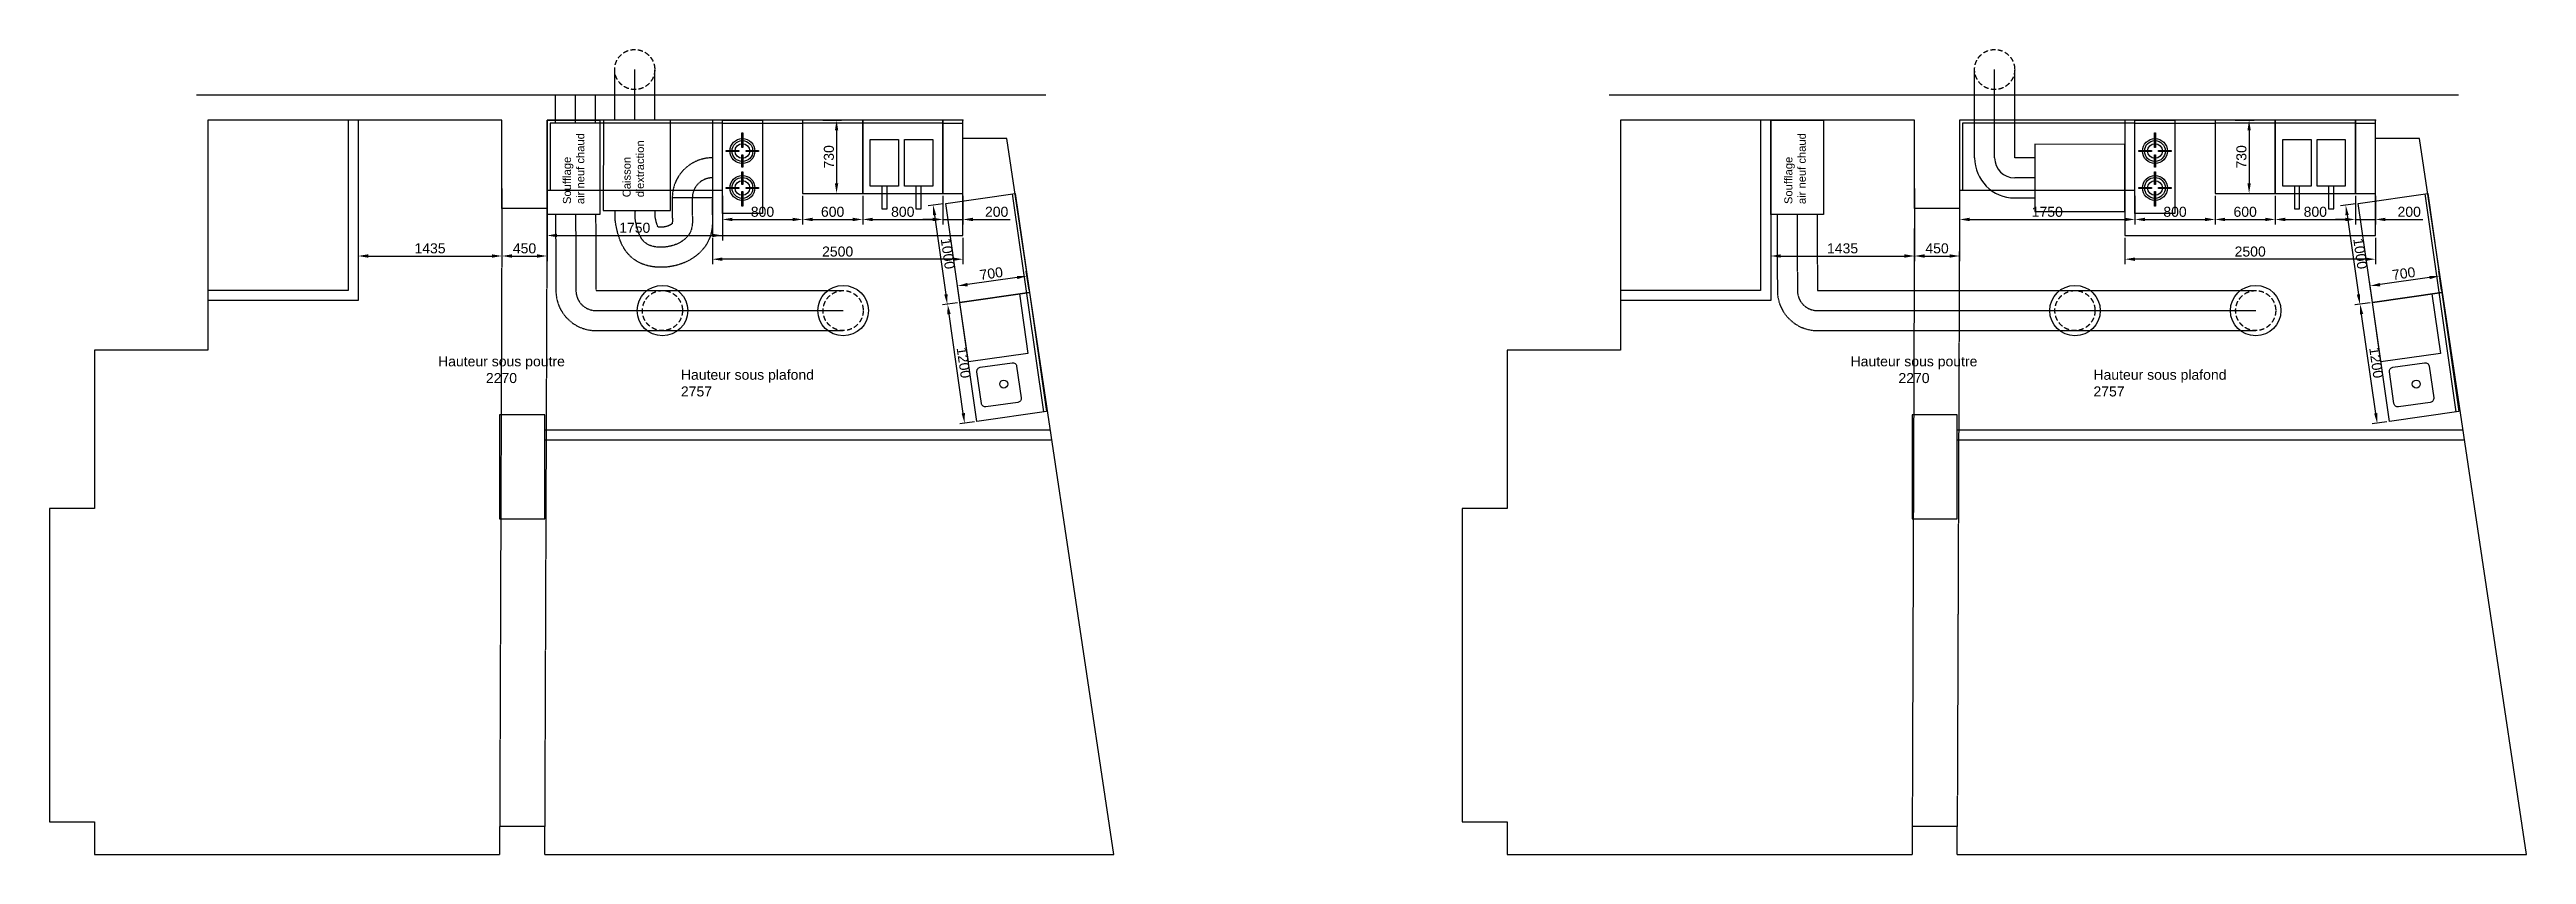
# Model space of a CAD drawing. Header units: millimetres. Extents: x -10333 to 52747, y -5537 to 22883.
# Drawn here: x -10333 to 14386, y 4463 to 12501 of the extents above; entities that cross this region are included whole.
import ezdxf

# ---------------------------------------------------------------- set-up
doc = ezdxf.new("R2010")
doc.units = ezdxf.units.MM
doc.linetypes.add('DASHED', pattern=[0.75, 0.5, -0.25])
for name, color, linetype in [('CUISSON', 84, 'Continuous'), ('HOTTE', 152, 'Continuous'), ('poutre', 8, 'DASHED')]:
    doc.layers.add(name, color=color, linetype=linetype)
doc.styles.add('Arial_3', font='ARIALUNI.TTF', dxfattribs={"height": 3})
doc.styles.get("Standard").update_dxf_attribs({"font": 'ARIALUNI.TTF'})
doc.dimstyles.new('Decimal-100', dxfattribs={"dimscale": 40, "dimtxt": 2.5, "dimasz": 2.5, "dimexe": 1.25, "dimexo": 0.625, "dimtad": 1, "dimdec": 0, "dimtxsty": 'Standard', "dimcen": 2.5, "dimadec": 0, "dimazin": 0, "dimtfac": 1, "dimtdec": 0, "dimtmove": 0, "dimatfit": 3, "dimfxl": 1, "dimarcsym": 0})

msp = doc.modelspace()

# ---------------------------------------------------------------- texts
at = {"insert": (6980.4, 10957.7), "char_height": 80, "attachment_point": 1, "rotation": 90, "style": 'Arial_3'}
msp.add_mtext_dynamic_manual_height_columns('{\\fArial Unicode MS|b0|i0|c134|p34;Soufflage\\Pair neuf chaud}', width=13511.934, gutter_width=500, heights=[0], dxfattribs=at)
at = {"char_height": 100, "style": 'Arial_3'}
for s, width, insert, attachment_point in [('{\\fArial Unicode MS|b0|i0|c134|p34;Hauteur sous p}outre{\\fArial Unicode MS|b0|i0|c134|p34;\\P2}270', 1687.602, (-5822.9, 9303.1), 5), ('{\\fArial Unicode MS|b0|i0|c134|p34;Hauteur sous p}outre{\\fArial Unicode MS|b0|i0|c134|p34;\\P2}270', 1687.602, (8274, 9303.1), 5), ('{\\fArial Unicode MS|b0|i0|c134|p34;Hauteur sous plafond}\\P2757', 13511.934, (-4032.2, 9303.4), 1), ('{\\fArial Unicode MS|b0|i0|c134|p34;Hauteur sous plafond}\\P2757', 13511.934, (10064.8, 9303.4), 1)]:
    msp.add_mtext_dynamic_manual_height_columns(s, width=width, gutter_width=500, heights=[0], dxfattribs=dict(at, insert=insert, attachment_point=attachment_point))
at = {"layer": 'HOTTE', "linetype": 'DASHED', "ltscale": 10, "char_height": 80, "attachment_point": 1, "rotation": 90, "style": 'Arial_3'}
for s, insert in [('{\\fArial Unicode MS|b0|i0|c134|p34;Soufflage\\Pair neuf chaud}', (-5209.7, 10957.7)), ("Caisson \\Pd'extraction", (-4613.6, 11025.7))]:
    msp.add_mtext_dynamic_manual_height_columns(s, width=13511.934, gutter_width=500, heights=[0], dxfattribs=dict(at, insert=insert))

# ---------------------------------------------------------------- blocks, each defined once
blk = doc.blocks.new('4FEU800')
for points in [[(195, -272), (195, -272), (195, -126), (195, -126), (205, -126), (205, -126), (205, -272), (205, -272)], [(164, -312), (164, -312), (38, -312), (38, -312), (38, -302), (38, -302), (164, -302), (164, -302)], [(195, -469), (195, -343), (195, -343), (205, -343), (205, -343), (205, -469), (205, -469)], [(236, -302), (236, -302), (362, -302), (362, -302), (362, -312), (362, -312), (236, -312), (236, -312)], [(164, -680), (164, -680), (38, -680), (38, -680), (38, -670), (38, -670), (164, -670), (164, -670)], [(205, -513), (205, -640), (205, -640), (195, -640), (195, -640), (195, -513), (195, -513)], [(205, -711), (205, -711), (205, -857), (205, -857), (195, -857), (195, -857), (195, -711), (195, -711)], [(236, -670), (236, -670), (362, -670), (362, -670), (362, -680), (362, -680), (236, -680), (236, -680)]]:
    blk.add_lwpolyline(points, close=True)
at = {"layer": 'CUISSON'}
blk.add_line((0, -30), (800, -30), dxfattribs=at)
blk.add_lwpolyline([(0, -930), (0, 0), (400, 0), (400, -930)], close=True, dxfattribs=at)
for centre, radius in [((200, -307), 124), ((200, -307), 104), ((200, -307), 73.8), ((200, -675), 124), ((200, -675), 104), ((200, -675), 73.8)]:
    blk.add_circle(centre, radius, dxfattribs=at)
blk = doc.blocks.new('*D7')
at = {"layer": 'CUISSON', "color": 0, "lineweight": -2, "transparency": 16777216}
for p, q in [((12679, 11039), (12679, 10754)), ((12879, 11039), (12879, 10754)), ((12579, 10804), (12479, 10804)), ((12679, 10804), (12879, 10804)), ((12979, 10804), (13352, 10804))]:
    blk.add_line(p, q, dxfattribs=at)
at = {"layer": 'CUISSON', "color": 0, "transparency": 16777216}
for points in [[(12579, 10821), (12579, 10787), (12679, 10804)], [(12979, 10821), (12979, 10787), (12879, 10804)]]:
    blk.add_solid(points, dxfattribs=at)
at = {"layer": 'Defpoints', "color": 0, "transparency": 16777216}
for p in [(12679, 11064), (12879, 11064), (12879, 10804)]:
    blk.add_point(p, dxfattribs=at)
at = {"layer": 'CUISSON', "color": 0, "transparency": 16777216, "insert": (13216, 10880), "char_height": 100, "attachment_point": 5}
blk.add_mtext('200', dxfattribs=at)
blk = doc.blocks.new('*D8')
at = {"layer": 'CUISSON', "color": 0, "lineweight": -2, "transparency": 16777216}
for p, q in [((10479, 11039), (10479, 10754)), ((11279, 11039), (11279, 10754)), ((10579, 10804), (11179, 10804))]:
    blk.add_line(p, q, dxfattribs=at)
at = {"layer": 'CUISSON', "color": 0, "transparency": 16777216}
for points in [[(10579, 10821), (10579, 10787), (10479, 10804)], [(11179, 10821), (11179, 10787), (11279, 10804)]]:
    blk.add_solid(points, dxfattribs=at)
at = {"layer": 'Defpoints', "color": 0, "transparency": 16777216}
for p in [(10479, 11064), (11279, 11064), (11279, 10804)]:
    blk.add_point(p, dxfattribs=at)
at = {"layer": 'CUISSON', "color": 0, "transparency": 16777216, "insert": (10879, 10880), "char_height": 100, "attachment_point": 5}
blk.add_mtext('800', dxfattribs=at)
blk = doc.blocks.new('*D9')
at = {"layer": 'CUISSON', "color": 0, "lineweight": -2, "transparency": 16777216}
for p, q in [((11279, 11039), (11279, 10754)), ((11879, 11039), (11879, 10754)), ((11379, 10804), (11779, 10804))]:
    blk.add_line(p, q, dxfattribs=at)
at = {"layer": 'CUISSON', "color": 0, "transparency": 16777216}
for points in [[(11379, 10821), (11379, 10787), (11279, 10804)], [(11779, 10821), (11779, 10787), (11879, 10804)]]:
    blk.add_solid(points, dxfattribs=at)
at = {"layer": 'Defpoints', "color": 0, "transparency": 16777216}
for p in [(11279, 11064), (11879, 11064), (11879, 10804)]:
    blk.add_point(p, dxfattribs=at)
at = {"layer": 'CUISSON', "color": 0, "transparency": 16777216, "insert": (11579, 10880), "char_height": 100, "attachment_point": 5}
blk.add_mtext('600', dxfattribs=at)
blk = doc.blocks.new('*D10')
at = {"layer": 'CUISSON', "color": 0, "lineweight": -2, "transparency": 16777216}
for p, q in [((11879, 11039), (11879, 10754)), ((12679, 11039), (12679, 10754)), ((11979, 10804), (12579, 10804))]:
    blk.add_line(p, q, dxfattribs=at)
at = {"layer": 'CUISSON', "color": 0, "transparency": 16777216}
for points in [[(11979, 10821), (11979, 10787), (11879, 10804)], [(12579, 10821), (12579, 10787), (12679, 10804)]]:
    blk.add_solid(points, dxfattribs=at)
at = {"layer": 'Defpoints', "color": 0, "transparency": 16777216}
for p in [(11879, 11064), (12679, 11064), (12679, 10804)]:
    blk.add_point(p, dxfattribs=at)
at = {"layer": 'CUISSON', "color": 0, "transparency": 16777216, "insert": (12279, 10880), "char_height": 100, "attachment_point": 5}
blk.add_mtext('800', dxfattribs=at)
blk = doc.blocks.new('*D11')
at = {"layer": 'Defpoints', "color": 0, "transparency": 16777216}
for p in [(10379, 10644), (12879, 10644), (10379, 10407)]:
    blk.add_point(p, dxfattribs=at)
at = {"layer": 'HOTTE', "color": 0, "lineweight": -2, "transparency": 16777216}
for p, q in [((10379, 10619), (10379, 10357)), ((12779, 10407), (10479, 10407)), ((12879, 10619), (12879, 10357))]:
    blk.add_line(p, q, dxfattribs=at)
at = {"layer": 'HOTTE', "color": 0, "transparency": 16777216}
for points in [[(10479, 10424), (10479, 10390), (10379, 10407)], [(12779, 10424), (12779, 10390), (12879, 10407)]]:
    blk.add_solid(points, dxfattribs=at)
at = {"layer": 'HOTTE', "color": 0, "transparency": 16777216, "insert": (11629, 10483), "char_height": 100, "attachment_point": 5}
blk.add_mtext('2500', dxfattribs=at)
blk = doc.blocks.new('*D12')
at = {"color": 0, "lineweight": -2, "transparency": 16777216}
for p, q in [((8279, 10889), (8279, 10389)), ((8729, 10889), (8729, 10389)), ((8379, 10439), (8629, 10439))]:
    blk.add_line(p, q, dxfattribs=at)
at = {"color": 0, "transparency": 16777216}
for points in [[(8379, 10456), (8379, 10422), (8279, 10439)], [(8629, 10456), (8629, 10422), (8729, 10439)]]:
    blk.add_solid(points, dxfattribs=at)
at = {"layer": 'Defpoints', "color": 0, "transparency": 16777216}
for p in [(8279, 10914), (8729, 10914), (8729, 10439)]:
    blk.add_point(p, dxfattribs=at)
at = {"color": 0, "transparency": 16777216, "insert": (8504, 10515), "char_height": 100, "attachment_point": 5}
blk.add_mtext('450', dxfattribs=at)
blk = doc.blocks.new('*D13')
at = {"color": 0, "lineweight": -2, "transparency": 16777216}
for p, q in [((8279, 10889), (8279, 10389)), ((6844, 10869), (6844, 10389)), ((6944, 10439), (8179, 10439))]:
    blk.add_line(p, q, dxfattribs=at)
at = {"color": 0, "transparency": 16777216}
for points in [[(6944, 10456), (6944, 10422), (6844, 10439)], [(8179, 10456), (8179, 10422), (8279, 10439)]]:
    blk.add_solid(points, dxfattribs=at)
at = {"layer": 'Defpoints', "color": 0, "transparency": 16777216}
for p in [(6844, 10894), (8279, 10914), (8279, 10439)]:
    blk.add_point(p, dxfattribs=at)
at = {"color": 0, "transparency": 16777216, "insert": (7561, 10515), "char_height": 100, "attachment_point": 5}
blk.add_mtext('1435', dxfattribs=at)
blk = doc.blocks.new('*D14')
at = {"layer": 'CUISSON', "color": 0, "lineweight": -2, "transparency": 16777216}
for p, q in [((11480, 11794), (11668, 11794)), ((11618, 11694), (11618, 11164)), ((11480, 11064), (11668, 11064))]:
    blk.add_line(p, q, dxfattribs=at)
at = {"layer": 'CUISSON', "color": 0, "transparency": 16777216}
for points in [[(11602, 11694), (11635, 11694), (11618, 11794)], [(11602, 11164), (11635, 11164), (11618, 11064)]]:
    blk.add_solid(points, dxfattribs=at)
at = {"layer": 'Defpoints', "color": 0, "transparency": 16777216}
for p in [(11455, 11794), (11455, 11064), (11618, 11064)]:
    blk.add_point(p, dxfattribs=at)
at = {"layer": 'CUISSON', "color": 0, "transparency": 16777216, "insert": (11542, 11429), "char_height": 100, "attachment_point": 5, "rotation": 90}
blk.add_mtext('730', dxfattribs=at)
blk = doc.blocks.new('*D15')
at = {"layer": 'CUISSON', "color": 0, "lineweight": -2, "transparency": 16777216}
for p, q in [((12683, 10961), (12532, 10940)), ((12596, 10848), (12709, 10056)), ((12825, 9971), (12674, 9950))]:
    blk.add_line(p, q, dxfattribs=at)
at = {"layer": 'CUISSON', "color": 0, "transparency": 16777216}
for points in [[(12613, 10850), (12580, 10846), (12582, 10947)], [(12726, 10058), (12693, 10054), (12723, 9957)]]:
    blk.add_solid(points, dxfattribs=at)
at = {"layer": 'Defpoints', "color": 0, "transparency": 16777216}
for p in [(12708, 10965), (12723, 9957), (12849, 9975)]:
    blk.add_point(p, dxfattribs=at)
at = {"layer": 'CUISSON', "color": 0, "transparency": 16777216, "insert": (12728, 10463), "char_height": 100, "attachment_point": 5, "rotation": 278.1285}
blk.add_mtext('1000', dxfattribs=at)
blk = doc.blocks.new('*D16')
at = {"layer": 'CUISSON', "color": 0, "lineweight": -2, "transparency": 16777216}
for p, q in [((12825, 9971), (12677, 9950)), ((12882, 8868), (12741, 9858)), ((12994, 8783), (12847, 8762))]:
    blk.add_line(p, q, dxfattribs=at)
at = {"layer": 'CUISSON', "color": 0, "transparency": 16777216}
for points in [[(12757, 9861), (12724, 9856), (12727, 9957)], [(12899, 8871), (12866, 8866), (12896, 8769)]]:
    blk.add_solid(points, dxfattribs=at)
at = {"layer": 'Defpoints', "color": 0, "transparency": 16777216}
for p in [(12727, 9957), (12849, 9975), (13019, 8787)]:
    blk.add_point(p, dxfattribs=at)
at = {"layer": 'CUISSON', "color": 0, "transparency": 16777216, "insert": (12887, 9374), "char_height": 100, "attachment_point": 5, "rotation": 278.1285}
blk.add_mtext('1200', dxfattribs=at)
blk = doc.blocks.new('*D17')
at = {"layer": 'CUISSON', "color": 0, "lineweight": -2, "transparency": 16777216}
for p, q in [((12846, 10000), (12819, 10189)), ((13420, 10224), (12925, 10154)), ((13539, 10099), (13512, 10288))]:
    blk.add_line(p, q, dxfattribs=at)
at = {"layer": 'CUISSON', "color": 0, "transparency": 16777216}
for points in [[(12922, 10170), (12927, 10137), (12826, 10140)], [(13417, 10241), (13422, 10208), (13519, 10239)]]:
    blk.add_solid(points, dxfattribs=at)
at = {"layer": 'Defpoints', "color": 0, "transparency": 16777216}
for p in [(12826, 10140), (12849, 9975), (13542, 10074)]:
    blk.add_point(p, dxfattribs=at)
at = {"layer": 'CUISSON', "color": 0, "transparency": 16777216, "insert": (13161, 10264), "char_height": 100, "attachment_point": 5, "rotation": 8.1285}
blk.add_mtext('700', dxfattribs=at)
blk = doc.blocks.new('*D18')
at = {"layer": 'CUISSON', "color": 0, "lineweight": -2, "transparency": 16777216}
for p, q in [((8729, 11042), (8729, 10754)), ((10479, 11039), (10479, 10754)), ((8829, 10804), (10379, 10804))]:
    blk.add_line(p, q, dxfattribs=at)
at = {"layer": 'CUISSON', "color": 0, "transparency": 16777216}
for points in [[(8829, 10821), (8829, 10787), (8729, 10804)], [(10379, 10821), (10379, 10787), (10479, 10804)]]:
    blk.add_solid(points, dxfattribs=at)
at = {"layer": 'Defpoints', "color": 0, "transparency": 16777216}
for p in [(8729, 11067), (10479, 11064), (10479, 10804)]:
    blk.add_point(p, dxfattribs=at)
at = {"layer": 'CUISSON', "color": 0, "transparency": 16777216, "insert": (9604, 10880), "char_height": 100, "attachment_point": 5}
blk.add_mtext('1750', dxfattribs=at)
blk = doc.blocks.new('*D19')
at = {"layer": 'CUISSON', "color": 0, "lineweight": -2, "transparency": 16777216}
for p, q in [((-1418, 11039), (-1418, 10754)), ((-1218, 11039), (-1218, 10754)), ((-1518, 10804), (-1618, 10804)), ((-1418, 10804), (-1218, 10804)), ((-1118, 10804), (-745, 10804))]:
    blk.add_line(p, q, dxfattribs=at)
at = {"layer": 'CUISSON', "color": 0, "transparency": 16777216}
for points in [[(-1518, 10821), (-1518, 10787), (-1418, 10804)], [(-1118, 10821), (-1118, 10787), (-1218, 10804)]]:
    blk.add_solid(points, dxfattribs=at)
at = {"layer": 'Defpoints', "color": 0, "transparency": 16777216}
for p in [(-1418, 11064), (-1218, 11064), (-1218, 10804)]:
    blk.add_point(p, dxfattribs=at)
at = {"layer": 'CUISSON', "color": 0, "transparency": 16777216, "insert": (-881, 10880), "char_height": 100, "attachment_point": 5}
blk.add_mtext('200', dxfattribs=at)
blk = doc.blocks.new('*D20')
at = {"layer": 'CUISSON', "color": 0, "lineweight": -2, "transparency": 16777216}
for p, q in [((-3618, 11039), (-3618, 10754)), ((-2818, 11039), (-2818, 10754)), ((-3518, 10804), (-2918, 10804))]:
    blk.add_line(p, q, dxfattribs=at)
at = {"layer": 'CUISSON', "color": 0, "transparency": 16777216}
for points in [[(-3518, 10821), (-3518, 10787), (-3618, 10804)], [(-2918, 10821), (-2918, 10787), (-2818, 10804)]]:
    blk.add_solid(points, dxfattribs=at)
at = {"layer": 'Defpoints', "color": 0, "transparency": 16777216}
for p in [(-3618, 11064), (-2818, 11064), (-2818, 10804)]:
    blk.add_point(p, dxfattribs=at)
at = {"layer": 'CUISSON', "color": 0, "transparency": 16777216, "insert": (-3218, 10880), "char_height": 100, "attachment_point": 5}
blk.add_mtext('800', dxfattribs=at)
blk = doc.blocks.new('*D21')
at = {"layer": 'CUISSON', "color": 0, "lineweight": -2, "transparency": 16777216}
for p, q in [((-2818, 11039), (-2818, 10754)), ((-2218, 11039), (-2218, 10754)), ((-2718, 10804), (-2318, 10804))]:
    blk.add_line(p, q, dxfattribs=at)
at = {"layer": 'CUISSON', "color": 0, "transparency": 16777216}
for points in [[(-2718, 10821), (-2718, 10787), (-2818, 10804)], [(-2318, 10821), (-2318, 10787), (-2218, 10804)]]:
    blk.add_solid(points, dxfattribs=at)
at = {"layer": 'Defpoints', "color": 0, "transparency": 16777216}
for p in [(-2818, 11064), (-2218, 11064), (-2218, 10804)]:
    blk.add_point(p, dxfattribs=at)
at = {"layer": 'CUISSON', "color": 0, "transparency": 16777216, "insert": (-2518, 10880), "char_height": 100, "attachment_point": 5}
blk.add_mtext('600', dxfattribs=at)
blk = doc.blocks.new('*D22')
at = {"layer": 'CUISSON', "color": 0, "lineweight": -2, "transparency": 16777216}
for p, q in [((-2218, 11039), (-2218, 10754)), ((-1418, 11039), (-1418, 10754)), ((-2118, 10804), (-1518, 10804))]:
    blk.add_line(p, q, dxfattribs=at)
at = {"layer": 'CUISSON', "color": 0, "transparency": 16777216}
for points in [[(-2118, 10821), (-2118, 10787), (-2218, 10804)], [(-1518, 10821), (-1518, 10787), (-1418, 10804)]]:
    blk.add_solid(points, dxfattribs=at)
at = {"layer": 'Defpoints', "color": 0, "transparency": 16777216}
for p in [(-2218, 11064), (-1418, 11064), (-1418, 10804)]:
    blk.add_point(p, dxfattribs=at)
at = {"layer": 'CUISSON', "color": 0, "transparency": 16777216, "insert": (-1818, 10880), "char_height": 100, "attachment_point": 5}
blk.add_mtext('800', dxfattribs=at)
blk = doc.blocks.new('*D26')
at = {"layer": 'Defpoints', "color": 0, "transparency": 16777216}
for p in [(-3718, 10644), (-1218, 10644), (-3718, 10407)]:
    blk.add_point(p, dxfattribs=at)
at = {"layer": 'HOTTE', "color": 0, "lineweight": -2, "transparency": 16777216}
for p, q in [((-3718, 10619), (-3718, 10357)), ((-1318, 10407), (-3618, 10407)), ((-1218, 10619), (-1218, 10357))]:
    blk.add_line(p, q, dxfattribs=at)
at = {"layer": 'HOTTE', "color": 0, "transparency": 16777216}
for points in [[(-3618, 10424), (-3618, 10390), (-3718, 10407)], [(-1318, 10424), (-1318, 10390), (-1218, 10407)]]:
    blk.add_solid(points, dxfattribs=at)
at = {"layer": 'HOTTE', "color": 0, "transparency": 16777216, "insert": (-2468, 10483), "char_height": 100, "attachment_point": 5}
blk.add_mtext('2500', dxfattribs=at)
blk = doc.blocks.new('*D27')
at = {"color": 0, "lineweight": -2, "transparency": 16777216}
for p, q in [((-5818, 10889), (-5818, 10389)), ((-5368, 10889), (-5368, 10389)), ((-5718, 10439), (-5468, 10439))]:
    blk.add_line(p, q, dxfattribs=at)
at = {"color": 0, "transparency": 16777216}
for points in [[(-5718, 10456), (-5718, 10422), (-5818, 10439)], [(-5468, 10456), (-5468, 10422), (-5368, 10439)]]:
    blk.add_solid(points, dxfattribs=at)
at = {"layer": 'Defpoints', "color": 0, "transparency": 16777216}
for p in [(-5818, 10914), (-5368, 10914), (-5368, 10439)]:
    blk.add_point(p, dxfattribs=at)
at = {"color": 0, "transparency": 16777216, "insert": (-5593, 10515), "char_height": 100, "attachment_point": 5}
blk.add_mtext('450', dxfattribs=at)
blk = doc.blocks.new('*D23')
at = {"color": 0, "lineweight": -2, "transparency": 16777216}
for p, q in [((-5818, 10889), (-5818, 10389)), ((-7253, 10869), (-7253, 10389)), ((-7153, 10439), (-5918, 10439))]:
    blk.add_line(p, q, dxfattribs=at)
at = {"color": 0, "transparency": 16777216}
for points in [[(-7153, 10456), (-7153, 10422), (-7253, 10439)], [(-5918, 10456), (-5918, 10422), (-5818, 10439)]]:
    blk.add_solid(points, dxfattribs=at)
at = {"layer": 'Defpoints', "color": 0, "transparency": 16777216}
for p in [(-7253, 10894), (-5818, 10914), (-5818, 10439)]:
    blk.add_point(p, dxfattribs=at)
at = {"color": 0, "transparency": 16777216, "insert": (-6536, 10515), "char_height": 100, "attachment_point": 5}
blk.add_mtext('1435', dxfattribs=at)
blk = doc.blocks.new('*D24')
at = {"layer": 'CUISSON', "color": 0, "lineweight": -2, "transparency": 16777216}
for p, q in [((-2616, 11794), (-2429, 11794)), ((-2479, 11694), (-2479, 11164)), ((-2616, 11064), (-2429, 11064))]:
    blk.add_line(p, q, dxfattribs=at)
at = {"layer": 'CUISSON', "color": 0, "transparency": 16777216}
for points in [[(-2495, 11694), (-2462, 11694), (-2479, 11794)], [(-2495, 11164), (-2462, 11164), (-2479, 11064)]]:
    blk.add_solid(points, dxfattribs=at)
at = {"layer": 'Defpoints', "color": 0, "transparency": 16777216}
for p in [(-2641, 11794), (-2641, 11064), (-2479, 11064)]:
    blk.add_point(p, dxfattribs=at)
at = {"layer": 'CUISSON', "color": 0, "transparency": 16777216, "insert": (-2555, 11429), "char_height": 100, "attachment_point": 5, "rotation": 90}
blk.add_mtext('730', dxfattribs=at)
blk = doc.blocks.new('*D28')
at = {"layer": 'CUISSON', "color": 0, "lineweight": -2, "transparency": 16777216}
for p, q in [((-1414, 10961), (-1565, 10940)), ((-1501, 10848), (-1388, 10056)), ((-1272, 9971), (-1423, 9950))]:
    blk.add_line(p, q, dxfattribs=at)
at = {"layer": 'CUISSON', "color": 0, "transparency": 16777216}
for points in [[(-1484, 10850), (-1517, 10846), (-1515, 10947)], [(-1371, 10058), (-1404, 10054), (-1374, 9957)]]:
    blk.add_solid(points, dxfattribs=at)
at = {"layer": 'Defpoints', "color": 0, "transparency": 16777216}
for p in [(-1389, 10965), (-1374, 9957), (-1248, 9975)]:
    blk.add_point(p, dxfattribs=at)
at = {"layer": 'CUISSON', "color": 0, "transparency": 16777216, "insert": (-1369, 10463), "char_height": 100, "attachment_point": 5, "rotation": 278.1285}
blk.add_mtext('1000', dxfattribs=at)
blk = doc.blocks.new('*D29')
at = {"layer": 'CUISSON', "color": 0, "lineweight": -2, "transparency": 16777216}
for p, q in [((-1272, 9971), (-1420, 9950)), ((-1215, 8868), (-1356, 9858)), ((-1103, 8783), (-1250, 8762))]:
    blk.add_line(p, q, dxfattribs=at)
at = {"layer": 'CUISSON', "color": 0, "transparency": 16777216}
for points in [[(-1340, 9861), (-1373, 9856), (-1370, 9957)], [(-1198, 8871), (-1231, 8866), (-1201, 8769)]]:
    blk.add_solid(points, dxfattribs=at)
at = {"layer": 'Defpoints', "color": 0, "transparency": 16777216}
for p in [(-1370, 9957), (-1248, 9975), (-1078, 8787)]:
    blk.add_point(p, dxfattribs=at)
at = {"layer": 'CUISSON', "color": 0, "transparency": 16777216, "insert": (-1210, 9374), "char_height": 100, "attachment_point": 5, "rotation": 278.1285}
blk.add_mtext('1200', dxfattribs=at)
blk = doc.blocks.new('*D30')
at = {"layer": 'CUISSON', "color": 0, "lineweight": -2, "transparency": 16777216}
for p, q in [((-1251, 10000), (-1278, 10189)), ((-677, 10224), (-1172, 10154)), ((-558, 10099), (-585, 10288))]:
    blk.add_line(p, q, dxfattribs=at)
at = {"layer": 'CUISSON', "color": 0, "transparency": 16777216}
for points in [[(-1175, 10170), (-1170, 10137), (-1271, 10140)], [(-680, 10241), (-675, 10208), (-578, 10239)]]:
    blk.add_solid(points, dxfattribs=at)
at = {"layer": 'Defpoints', "color": 0, "transparency": 16777216}
for p in [(-1271, 10140), (-1248, 9975), (-555, 10074)]:
    blk.add_point(p, dxfattribs=at)
at = {"layer": 'CUISSON', "color": 0, "transparency": 16777216, "insert": (-935, 10264), "char_height": 100, "attachment_point": 5, "rotation": 8.1285}
blk.add_mtext('700', dxfattribs=at)
blk = doc.blocks.new('*D25')
at = {"layer": 'CUISSON', "color": 0, "lineweight": -2, "transparency": 16777216}
for p, q in [((-5368, 11042), (-5368, 10594)), ((-3618, 11039), (-3618, 10594)), ((-5268, 10644), (-3718, 10644))]:
    blk.add_line(p, q, dxfattribs=at)
at = {"layer": 'CUISSON', "color": 0, "transparency": 16777216}
for points in [[(-5268, 10661), (-5268, 10627), (-5368, 10644)], [(-3718, 10661), (-3718, 10627), (-3618, 10644)]]:
    blk.add_solid(points, dxfattribs=at)
at = {"layer": 'Defpoints', "color": 0, "transparency": 16777216}
for p in [(-5368, 11067), (-3618, 11064), (-3618, 10644)]:
    blk.add_point(p, dxfattribs=at)
at = {"layer": 'CUISSON', "color": 0, "transparency": 16777216, "insert": (-4493, 10720), "char_height": 100, "attachment_point": 5}
blk.add_mtext('1750', dxfattribs=at)

# ---------------------------------------------------------------- dimensions: what is measured, and where the dimension line sits
for base, p1, p2, picture, middle in [((-5818.2, 10439), (-7253.2, 10893.8), (-5818.2, 10913.8), '*D23', (-6535.7, 10515)), ((-5368.2, 10439), (-5818.2, 10913.8), (-5368.2, 10913.8), '*D27', (-5593.2, 10515)), ((8278.7, 10439), (6843.7, 10893.8), (8278.7, 10913.8), '*D13', (7561.2, 10515)), ((8728.7, 10439), (8278.7, 10913.8), (8728.7, 10913.8), '*D12', (8503.7, 10515))]:
    dim = msp.add_linear_dim(base=base, p1=p1, p2=p2, dimstyle='Decimal-100')
    dim.commit()
    dim.dimension.update_dxf_attribs({"geometry": picture, "text_midpoint": middle})
at = {"layer": 'CUISSON'}
for base, p1, p2, angle, picture, middle in [((-2478.6, 11063.8), (-2641.5, 11793.8), (-2641.5, 11063.8), 90, '*D24', (-2554.7, 11428.8)), ((11618.3, 11063.8), (11455.5, 11793.8), (11455.5, 11063.8), 90, '*D14', (11542.2, 11428.8)), ((-1373.7, 9956.9), (-1389, 10964.9), (-1247.6, 9974.9), 278.1285, '*D28', (-1369, 10462.7)), ((12723.3, 9956.9), (12707.9, 10964.9), (12849.3, 9974.9), 278.1285, '*D15', (12727.9, 10462.7)), ((-1271.2, 10139.6), (-554.7, 10073.9), (-1247.6, 9974.9), 8.1285, '*D30', (-935.4, 10264.4)), ((12825.8, 10139.6), (13542.2, 10073.9), (12849.3, 9974.9), 8.1285, '*D17', (13161.5, 10264.4)), ((-1370.2, 9957.4), (-1078, 8787), (-1247.6, 9974.9), 278.1285, '*D29', (-1210.1, 9374.2)), ((12726.7, 9957.4), (13019, 8787), (12849.3, 9974.9), 278.1285, '*D16', (12886.8, 9374.2))]:
    dim = msp.add_linear_dim(base=base, p1=p1, p2=p2, angle=angle, dimstyle='Decimal-100', dxfattribs=at)
    dim.commit()
    dim.dimension.update_dxf_attribs({"geometry": picture, "text_midpoint": middle})
for base, p1, p2, picture, middle in [((-3618.4, 10643.8), (-5368.4, 11067.3), (-3618.4, 11063.8), '*D25', (-4493.4, 10719.9)), ((-2818.2, 10803.9), (-3618.2, 11063.8), (-2818.2, 11063.8), '*D20', (-3218.2, 10880)), ((-2218.2, 10803.9), (-2818.2, 11063.8), (-2218.2, 11063.8), '*D21', (-2518.2, 10880)), ((-1418.2, 10803.9), (-2218.2, 11063.8), (-1418.2, 11063.8), '*D22', (-1818.2, 10880)), ((10478.6, 10803.9), (8728.6, 11067.3), (10478.6, 11063.8), '*D18', (9603.6, 10880)), ((11278.7, 10803.9), (10478.7, 11063.8), (11278.7, 11063.8), '*D8', (10878.7, 10880)), ((11878.7, 10803.9), (11278.7, 11063.8), (11878.7, 11063.8), '*D9', (11578.7, 10880)), ((12678.7, 10803.9), (11878.7, 11063.8), (12678.7, 11063.8), '*D10', (12278.7, 10880))]:
    dim = msp.add_linear_dim(base=base, p1=p1, p2=p2, dimstyle='Decimal-100', dxfattribs=at)
    dim.commit()
    dim.dimension.update_dxf_attribs({"geometry": picture, "text_midpoint": middle})
for base, p1, p2, picture, middle in [((-1218.2, 10803.9), (-1418.2, 11063.8), (-1218.2, 11063.8), '*D19', (-881.3, 10803.9)), ((12878.7, 10803.9), (12678.7, 11063.8), (12878.7, 11063.8), '*D7', (13215.6, 10803.9))]:
    dim = msp.add_linear_dim(base=base, p1=p1, p2=p2, dimstyle='Decimal-100', dxfattribs=at)
    dim.commit()
    dim.dimension.update_dxf_attribs({"geometry": picture, "text_midpoint": middle, "dimtype": 160})
at = {"layer": 'HOTTE'}
for base, p1, p2, picture, middle in [((-3718.2, 10407.1), (-1218.2, 10643.8), (-3718.2, 10643.8), '*D26', (-2468.2, 10483.2)), ((10378.7, 10407.1), (12878.7, 10643.8), (10378.7, 10643.8), '*D11', (11628.7, 10483.2))]:
    dim = msp.add_linear_dim(base=base, p1=p1, p2=p2, dimstyle='Decimal-100', dxfattribs=at)
    dim.commit()
    dim.dimension.update_dxf_attribs({"geometry": picture, "text_midpoint": middle})

# ---------------------------------------------------------------- linework, layer by layer
for p, q in [((-388.9, 12043.8), (-8866.5, 12043.8)), ((13708, 12043.8), (5230.4, 12043.8)), ((-5391.7, 8703.1), (-343.6, 8703.1)), ((8705.3, 8703.1), (13753.3, 8703.1)), ((-5391.7, 8603.1), (-328.7, 8603.1)), ((8705.3, 8603.1), (13768.2, 8603.1))]:
    msp.add_line(p, q)
for points in [[(-5818.2, 11793.8), (-8753.2, 11793.8), (-8753.2, 9497.8), (-9883.2, 9497.8), (-9883.2, 7917.8), (-10333.2, 7917.8), (-10333.2, 4789.8), (-9883.2, 4789.8), (-9883.2, 4463.1), (-5841.7, 4463.1)], [(-7253.2, 11793.8), (-7253.2, 9993.8), (-8753.2, 9993.8)], [(-7353.2, 11793.8), (-7353.2, 10093.8), (-8753.2, 10093.8)], [(-5391.7, 4463.1), (289.3, 4463.1), (-778.2, 11613.8), (-1218.2, 11613.8), (-1218.2, 11793.8), (-5368.2, 11793.8), (-5368.2, 10913.8), (-5818.2, 10913.8), (-5818.2, 11793.8)], [(8278.7, 11793.8), (5343.7, 11793.8), (5343.7, 9497.8), (4213.7, 9497.8), (4213.7, 7917.8), (3763.7, 7917.8), (3763.7, 4789.8), (4213.7, 4789.8), (4213.7, 4463.1), (8255.3, 4463.1)], [(6843.7, 11793.8), (6843.7, 9993.8), (5343.7, 9993.8)], [(6743.7, 11793.8), (6743.7, 10093.8), (5343.7, 10093.8)], [(8705.3, 4463.1), (14386.3, 4463.1), (13318.7, 11613.8), (12878.7, 11613.8), (12878.7, 11793.8), (8728.7, 11793.8), (8728.7, 10913.8), (8278.7, 10913.8), (8278.7, 11793.8)], [(-5391.7, 4463.1), (-5391.7, 4743.1), (-5841.7, 4743.1), (-5841.7, 4463.1)], [(8705.3, 4463.1), (8705.3, 4743.1), (8255.3, 4743.1), (8255.3, 4463.1)]]:
    msp.add_lwpolyline(points)
for points in [[(-5841.7, 8853.1), (-5841.7, 7813.1), (-5391.7, 7813.1), (-5391.7, 8853.1)], [(8255.3, 8853.1), (8255.3, 7813.1), (8705.3, 7813.1), (8705.3, 8853.1)]]:
    msp.add_lwpolyline(points, close=True)
for p in [(-1218.2, 11793.8), (12878.7, 11793.8)]:
    msp.add_point(p)
at = {"layer": 'CUISSON'}
for p, q in [((-2218.2, 11763.8), (-2818.2, 11763.8)), ((-1418.2, 11763.8), (-2218.2, 11763.8)), ((-1418.2, 11763.8), (-1218.2, 11763.8)), ((11878.7, 11763.8), (11278.7, 11763.8)), ((12678.7, 11763.8), (11878.7, 11763.8)), ((12678.7, 11763.8), (12878.7, 11763.8)), ((-725.8, 11059.6), (-414.7, 8881.7)), ((13371.2, 11059.6), (13682.2, 8881.7))]:
    msp.add_line(p, q, dxfattribs=at)
for points in [[(-3618.2, 11793.8), (-5368.2, 11793.8), (-5368.2, 11093.8)], [(-3618.2, 11763.8), (-5338.2, 11763.8), (-5338.2, 11093.8), (-5368.2, 11093.8)], [(10478.7, 11793.8), (8728.7, 11793.8), (8728.7, 11093.8)], [(10478.7, 11763.8), (8758.7, 11763.8), (8758.7, 11093.8), (8728.7, 11093.8)], [(-3618.2, 11093.8), (-5368.2, 11093.8)], [(10478.7, 11093.8), (8728.7, 11093.8)]]:
    msp.add_lwpolyline(points, dxfattribs=at)
for points in [[(-2218.2, 11793.8), (-2818.2, 11793.8), (-2818.2, 11063.8), (-2218.2, 11063.8)], [(-1418.2, 11063.8), (-1418.2, 11793.8), (-2218.2, 11793.8), (-2218.2, 11063.8)], [(-1218.2, 11793.8), (-1418.2, 11793.8), (-1418.2, 11063.8), (-1218.2, 11063.8)], [(11878.7, 11793.8), (11278.7, 11793.8), (11278.7, 11063.8), (11878.7, 11063.8)], [(12678.7, 11063.8), (12678.7, 11793.8), (11878.7, 11793.8), (11878.7, 11063.8)], [(12878.7, 11793.8), (12678.7, 11793.8), (12678.7, 11063.8), (12878.7, 11063.8)], [(-2141.9, 11602.9), (-1859.8, 11602.9), (-1859.8, 11135.1), (-2141.9, 11135.1)], [(-1800.9, 11602.9), (-1518.8, 11602.9), (-1518.8, 11135.1), (-1800.9, 11135.1)], [(11955, 11602.9), (12237.1, 11602.9), (12237.1, 11135.1), (11955, 11135.1)], [(12296, 11602.9), (12578.1, 11602.9), (12578.1, 11135.1), (12296, 11135.1)], [(-1974.5, 11135.1), (-2027.2, 11135.1), (-2027.2, 10909), (-1974.5, 10909)], [(-1633.5, 11135.1), (-1686.2, 11135.1), (-1686.2, 10909), (-1633.5, 10909)], [(12122.4, 11135.1), (12069.7, 11135.1), (12069.7, 10909), (12122.4, 10909)], [(12463.4, 11135.1), (12410.7, 11135.1), (12410.7, 10909), (12463.4, 10909)], [(-696.1, 11063.8), (-554.7, 10073.9), (-1247.6, 9974.9), (-1389, 10964.9)], [(13400.9, 11063.8), (13542.2, 10073.9), (12849.3, 9974.9), (12707.9, 10964.9)], [(-554.7, 10073.9), (-385, 8885.9), (-1078, 8787), (-1247.6, 9974.9)], [(-1162.8, 9380.9), (-1247.6, 9974.9), (-653.7, 10059.7), (-568.8, 9465.8)], [(13542.2, 10073.9), (13711.9, 8885.9), (13019, 8787), (12849.3, 9974.9)], [(12934.1, 9380.9), (12849.3, 9974.9), (13443.3, 10059.7), (13528.1, 9465.8)]]:
    msp.add_lwpolyline(points, close=True, dxfattribs=at)
for points in [[(-681.9, 9339.7), (-636.7, 9022.9, -0.4142136), (-670.6, 8977.7), (-987.4, 8932.4, -0.4142136), (-1032.7, 8966.4), (-1077.9, 9283.1, -0.4142136), (-1044, 9328.4), (-727.2, 9373.6, -0.4142136)], [(13415, 9339.7), (13460.2, 9022.9, -0.4142136), (13426.3, 8977.7), (13109.5, 8932.4, -0.4142136), (13064.2, 8966.4), (13019, 9283.1, -0.4142136), (13052.9, 9328.4), (13369.7, 9373.6, -0.4142136)]]:
    msp.add_lwpolyline(points, format="xyb", close=True, dxfattribs=at)
for centre in [(-810.1, 9159.9), (13286.8, 9159.9)]:
    msp.add_circle(centre, 40, dxfattribs=at)
at = {"layer": 'HOTTE'}
for p, q in [((-4693.2, 11793.8), (-4693.2, 12300.9)), ((-4493.2, 11793.8), (-4493.2, 12300.9)), ((-4293.2, 11793.8), (-4293.2, 12300.9)), ((8878.7, 11419.1), (8878.7, 12300.9)), ((9078.7, 11419.1), (9078.7, 12300.9)), ((9278.7, 11419.1), (9278.7, 12300.9)), ((-5283.3, 11763.8), (-5283.3, 12043.8)), ((-5083.3, 11763.8), (-5083.3, 12043.8)), ((-4883.3, 11763.8), (-4883.3, 12043.8)), ((9478.8, 11419), (9278.7, 11419.1)), ((9478.7, 11219), (9278.7, 11219.1)), ((9278.6, 11018.8), (9478.7, 11018.9))]:
    msp.add_line(p, q, dxfattribs=at)
at = {"layer": 'HOTTE', "linetype": 'DASHED', "ltscale": 10}
for p, q in [((-3718.2, 11418.8), (-3718.2, 11018.8)), ((-3718.2, 11019.6), (-4118.2, 11019.6))]:
    msp.add_line(p, q, dxfattribs=at)
at = {"layer": 'HOTTE'}
for points in [[(-5368.2, 11793.8), (-4842.2, 11793.8), (-4842.2, 10854), (-5368.2, 10854)], [(-4136.1, 11793.6), (-4806.1, 11793.8), (-4806.4, 10893.8), (-4136.4, 10893.6)], [(-1218.2, 11793.8), (-3718.2, 11793.8), (-3718.2, 10643.8), (-1218.2, 10643.8)], [(6843.7, 11793.8), (7369.7, 11793.8), (7369.7, 10854), (6843.7, 10854)], [(12878.7, 11793.8), (10378.7, 11793.8), (10378.7, 10643.8), (12878.7, 10643.8)], [(9478.9, 11554.1), (9478.6, 10884.1), (10378.6, 10883.8), (10378.9, 11553.8)]]:
    msp.add_lwpolyline(points, close=True, dxfattribs=at)
at = {"layer": 'HOTTE', "linetype": 'DASHED', "ltscale": 10}
for points in [[(-4118.2, 11019.6), (-4118.2, 11019.6, -0.4142136), (-3718.2, 11419.6)], [(-3918.2, 11019.6, -0.4142136), (-3718.2, 11219.6)], [(-5283.3, 10854), (-5279.5, 10093.9, 0.4142136), (-4879.5, 9693.9), (-2413.1, 9693.9)], [(-5083.3, 10854), (-5079.5, 10093.9, 0.4142136), (-4879.5, 9893.9), (-2413.1, 9893.9)], [(6906.7, 10854), (6910.6, 10093.9, 0.4142136), (7310.6, 9693.9), (11683.9, 9693.9)], [(7106.7, 10854), (7110.6, 10093.9, 0.4142136), (7310.6, 9893.9), (11683.9, 9893.9)]]:
    msp.add_lwpolyline(points, format="xyb", dxfattribs=at)
for points in [[(-4883.3, 10854), (-4879.5, 10093.9), (-2413.1, 10093.9)], [(7306.7, 10854), (7310.6, 10093.9), (11683.9, 10093.9)]]:
    msp.add_lwpolyline(points, dxfattribs=at)
at = {"layer": 'HOTTE', "linetype": 'DASHED', "ltscale": 100}
for centre in [(-4493.2, 12300.9), (9078.7, 12300.9), (-4216.6, 9893.9), (-2413.1, 9893.9), (9880.3, 9893.9), (11683.9, 9893.9)]:
    msp.add_circle(centre, 200, dxfattribs=at)
at = {"layer": 'HOTTE'}
for centre in [(-4216.6, 9893.9), (-2413.1, 9893.9), (9880.3, 9893.9), (11683.9, 9893.9)]:
    msp.add_circle(centre, 252.1, dxfattribs=at)
for radius in [400, 200]:
    msp.add_arc((9278.7, 11419.1), radius, 180, 269.98103, dxfattribs=at)
at = {"layer": 'HOTTE', "linetype": 'DASHED', "ltscale": 10}
for points, knots in [([(-3718.3, 11013.5), (-3718.9, 10994.5), (-3719.4, 10976.1), (-3720.2, 10940.6), (-3720.3, 10923.6), (-3720.1, 10903.7), (-3720.1, 10900.4), (-3720, 10895.9), (-3720, 10894.7), (-3719.9, 10892.5), (-3719.9, 10891.5), (-3719.9, 10889.5), (-3719.9, 10888.5), (-3719.8, 10885.5), (-3719.7, 10883.5), (-3719.5, 10877.2), (-3719.4, 10872.9), (-3718.9, 10860.3), (-3718.6, 10851.7), (-3718, 10833.4), (-3717.7, 10823.9), (-3717.4, 10803.8), (-3717.3, 10793.4), (-3717.7, 10771.4), (-3718.1, 10760), (-3719.6, 10738.3), (-3720.5, 10728.4), (-3723.1, 10707.7), (-3724.7, 10697), (-3727.7, 10682.1), (-3728.5, 10678.3), (-3730, 10671.4), (-3730.7, 10668.5), (-3732.3, 10662.2), (-3733.2, 10658.9), (-3735.9, 10649), (-3737.9, 10642.4), (-3742.3, 10629.4), (-3744.6, 10623.1), (-3752.2, 10603.9), (-3757.8, 10591.4), (-3770.3, 10567.5), (-3777.1, 10556), (-3791.5, 10533.9), (-3799.2, 10523.4), (-3815.2, 10503.4), (-3823.5, 10493.9), (-3840.7, 10475.9), (-3849.6, 10467.4), (-3867.8, 10451.4), (-3877, 10443.8), (-3895.9, 10429.6), (-3905.5, 10422.9), (-3924.9, 10410.4), (-3934.7, 10404.5), (-3959.1, 10390.9), (-3973.8, 10383.6), (-4003.6, 10370.5), (-4018.5, 10364.6), (-4048.6, 10354.2), (-4063.8, 10349.7), (-4094.1, 10341.8), (-4109.3, 10338.5), (-4139.8, 10333), (-4155.1, 10330.9), (-4185.7, 10327.7), (-4201, 10326.7), (-4231.6, 10325.9), (-4246.9, 10326.1), (-4277.5, 10327.7), (-4292.9, 10329.2), (-4323.6, 10333.4), (-4339, 10336.3), (-4366.3, 10342.7), (-4378.3, 10346.1), (-4402.3, 10353.9), (-4414.4, 10358.4), (-4431.8, 10366), (-4437.2, 10368.4), (-4445, 10372.3), (-4447.4, 10373.5), (-4452.3, 10376), (-4454.7, 10377.2), (-4461.8, 10381.1), (-4466.6, 10383.8), (-4480.9, 10392.4), (-4490.2, 10398.6), (-4508.3, 10411.8), (-4517, 10418.8), (-4533.5, 10433.4), (-4541.4, 10441.1), (-4556.3, 10456.7), (-4563.3, 10464.8), (-4576.4, 10481.1), (-4582.5, 10489.4), (-4593.8, 10506.1), (-4599.1, 10514.5), (-4608.9, 10531.3), (-4613.4, 10539.7), (-4621.8, 10556.5), (-4625.7, 10564.8), (-4633, 10581.4), (-4636.3, 10589.7), (-4642.6, 10606.1), (-4645.5, 10614.2), (-4652.4, 10634.7), (-4656.1, 10646.9), (-4660.5, 10662.4), (-4661.4, 10665.7), (-4664.1, 10675.5), (-4665.8, 10682), (-4667.7, 10689.7), (-4668, 10690.8), (-4668.6, 10693.2), (-4668.9, 10694.4), (-4669.8, 10697.9), (-4670.3, 10700.4), (-4672.1, 10707.8), (-4673.3, 10712.9), (-4676.7, 10728.7), (-4679, 10739.8), (-4683.1, 10763.3), (-4684.9, 10775.6), (-4687.9, 10801.5), (-4689, 10815.1), (-4689.9, 10840.7), (-4690, 10852.6), (-4689.2, 10874.3), (-4688.6, 10883.9), (-4687.6, 10893.8)], [0, 0, 0, 0, 57.2433619, 57.2433619, 114.4867238, 114.4867238, 126.2398336, 126.2398336, 130.4751788, 130.4751788, 133.9553627, 133.9553627, 137.4355467, 137.4355467, 144.3959146, 144.3959146, 158.3166503, 158.3166503, 184.0222676, 184.0222676, 209.7278848, 209.7278848, 235.4335021, 235.4335021, 261.1391194, 261.1391194, 281.8064054, 281.8064054, 302.4736914, 302.4736914, 309.5569116, 309.5569116, 314.9514175, 314.9514175, 320.8331938, 320.8331938, 332.5967463, 332.5967463, 344.3602987, 344.3602987, 368.3747745, 368.3747745, 392.3892503, 392.3892503, 416.4037261, 416.4037261, 440.4182019, 440.4182019, 464.4326777, 464.4326777, 488.4471535, 488.4471535, 512.4616293, 512.4616293, 536.4761051, 536.4761051, 571.8468215, 571.8468215, 607.2175378, 607.2175378, 642.5882541, 642.5882541, 677.9589705, 677.9589705, 713.3296868, 713.3296868, 748.7004031, 748.7004031, 784.0711194, 784.0711194, 819.4418358, 819.4418358, 854.8125521, 854.8125521, 882.2918542, 882.2918542, 909.7711562, 909.7711562, 922.1026618, 922.1026618, 927.6514474, 927.6514474, 933.200233, 933.200233, 944.2978043, 944.2978043, 967.2547275, 967.2547275, 990.2116507, 990.2116507, 1013.1685738, 1013.1685738, 1036.125497, 1036.125497, 1059.0824202, 1059.0824202, 1082.0393434, 1082.0393434, 1104.9962666, 1104.9962666, 1127.9531898, 1127.9531898, 1150.9101129, 1150.9101129, 1173.8670361, 1173.8670361, 1208.8851341, 1208.8851341, 1218.303443, 1218.303443, 1237.1400607, 1237.1400607, 1240.4981076, 1240.4981076, 1243.8561544, 1243.8561544, 1250.5722482, 1250.5722482, 1264.0044358, 1264.0044358, 1290.8989799, 1290.8989799, 1317.793524, 1317.793524, 1344.6880681, 1344.6880681, 1366.4380153, 1366.4380153, 1383.1155747, 1383.1155747, 1383.1155747, 1383.1155747]), ([(-3918.2, 11019.6), (-3919.5, 10975.7), (-3922.8, 10868.9), (-3892.6, 10558.7), (-4365, 10461.4), (-4466.6, 10681.7), (-4495.9, 10841.6), (-4485.6, 10893.7)], [0, 0, 0, 0, 132.1354504, 320.9174214, 924.517018, 1238.1850345, 1404.3061259, 1404.3061259, 1404.3061259, 1404.3061259]), ([(-4260.8, 10728.8), (-4261.8, 10731), (-4263.1, 10733.8), (-4265.9, 10740.7), (-4267.4, 10744.9), (-4270.6, 10754.4), (-4272.3, 10759.7), (-4275.7, 10771.7), (-4277.5, 10778.3), (-4279.6, 10786.5), (-4279.9, 10787.6), (-4280.8, 10791.3), (-4281.4, 10793.8), (-4283.1, 10801.1), (-4284.2, 10805.8), (-4286, 10814.7), (-4286.8, 10818.9), (-4288.1, 10826.8), (-4288.6, 10830.5), (-4289.3, 10837.2), (-4289.6, 10840.2), (-4289.9, 10845.5), (-4289.9, 10847.7), (-4289.8, 10851.3), (-4289.7, 10852.7), (-4289.5, 10854.5), (-4289.4, 10855), (-4289.4, 10893.7)], [1110.7894593, 1110.7894593, 1110.7894593, 1110.7894593, 1142.0332406, 1142.0332406, 1173.277022, 1173.277022, 1204.5208033, 1204.5208033, 1235.7645846, 1235.7645846, 1240.6500224, 1240.6500224, 1251.7152665, 1251.7152665, 1273.8457548, 1273.8457548, 1295.9762431, 1295.9762431, 1318.1067314, 1318.1067314, 1340.2372197, 1340.2372197, 1362.367708, 1362.367708, 1384.4981963, 1384.4981963, 1404.3061259, 1404.3061259, 1404.3061259, 1404.3061259]), ([(-4118.1, 11025.8), (-4118.6, 11010.5), (-4119, 10994.8), (-4119.8, 10962.5), (-4120.1, 10946), (-4120.2, 10924.8), (-4120.2, 10920.6), (-4120.2, 10907.9), (-4120.1, 10899.4), (-4120, 10888.6), (-4119.9, 10886.4), (-4119.8, 10883), (-4119.8, 10881.8), (-4119.8, 10879.4), (-4119.7, 10878.3), (-4119.6, 10874.8), (-4119.6, 10872.5), (-4119.4, 10865.6), (-4119.2, 10861.2), (-4118.7, 10847.8), (-4118.4, 10839.3), (-4117.9, 10823.3), (-4117.6, 10815.9), (-4117.4, 10802.2), (-4117.3, 10796), (-4117.5, 10785), (-4117.7, 10780.2), (-4118.1, 10773), (-4118.4, 10770.3), (-4118.9, 10766.1), (-4119.1, 10764.5), (-4119.3, 10763.6), (-4119.3, 10763.6), (-4119.3, 10763.5)], [0, 0, 0, 0, 45.8936299, 45.8936299, 91.7872599, 91.7872599, 103.0496275, 103.0496275, 125.5743629, 125.5743629, 131.2340802, 131.2340802, 134.3069539, 134.3069539, 137.3798277, 137.3798277, 143.5255752, 143.5255752, 155.8170703, 155.8170703, 181.5818442, 181.5818442, 207.3466182, 207.3466182, 233.1113921, 233.1113921, 258.8761661, 258.8761661, 279.7319482, 279.7319482, 300.5877303, 300.5877303, 300.9183293, 300.9183293, 300.9183293, 300.9183293]), ([(-4119.3, 10763.5), (-4119.6, 10763.2), (-4120, 10762.6), (-4121.4, 10761.2), (-4122.3, 10760.3), (-4124.6, 10758.2), (-4126, 10757.1), (-4129.3, 10754.6), (-4131.2, 10753.3), (-4135.5, 10750.5), (-4138, 10749.1), (-4143.3, 10746.2), (-4146.2, 10744.8), (-4153.6, 10741.4), (-4158.4, 10739.5), (-4168.6, 10736), (-4173.9, 10734.4), (-4185, 10731.5), (-4190.6, 10730.3), (-4202.1, 10728.3), (-4207.8, 10727.5), (-4219, 10726.5), (-4224.5, 10726.2), (-4234.9, 10726.1), (-4239.8, 10726.2), (-4248.7, 10726.9), (-4252.7, 10727.4), (-4257.8, 10728.2), (-4259.4, 10728.5), (-4260.8, 10728.8)], [410.2453527, 410.2453527, 410.2453527, 410.2453527, 436.6123976, 436.6123976, 462.9794426, 462.9794426, 489.3464876, 489.3464876, 515.7135326, 515.7135326, 542.0805775, 542.0805775, 568.4476225, 568.4476225, 605.7784117, 605.7784117, 643.1092009, 643.1092009, 680.4399902, 680.4399902, 717.7707794, 717.7707794, 755.1015686, 755.1015686, 792.4323578, 792.4323578, 829.763147, 829.763147, 848.7124852, 848.7124852, 848.7124852, 848.7124852])]:
    msp.add_open_spline(points, degree=3, knots=knots, dxfattribs=at)
at = {"layer": 'poutre', "ltscale": 10}
for points in [[(-5818.2, 11113.8), (-5840.7, 4743.1)], [(-5368.2, 11113.8), (-5391.7, 4743.1)], [(8278.7, 11113.8), (8256.3, 4743.1)], [(8728.7, 11113.8), (8705.3, 4743.1)]]:
    msp.add_lwpolyline(points, dxfattribs=at)

# ---------------------------------------------------------------- block references
at = {"layer": 'CUISSON'}
for p in [(-3618.2, 11793.8), (10478.7, 11793.8)]:
    msp.add_blockref('4FEU800', p, dxfattribs=at)

msp.set_redraw_order([(e.dxf.handle, doc.entitydb.next_handle()) for e in msp.query("TEXT MTEXT ATTDEF DIMENSION ARC_DIMENSION")])  # texts and dimensions are drawn at this point

doc.saveas('drawing.dxf')
